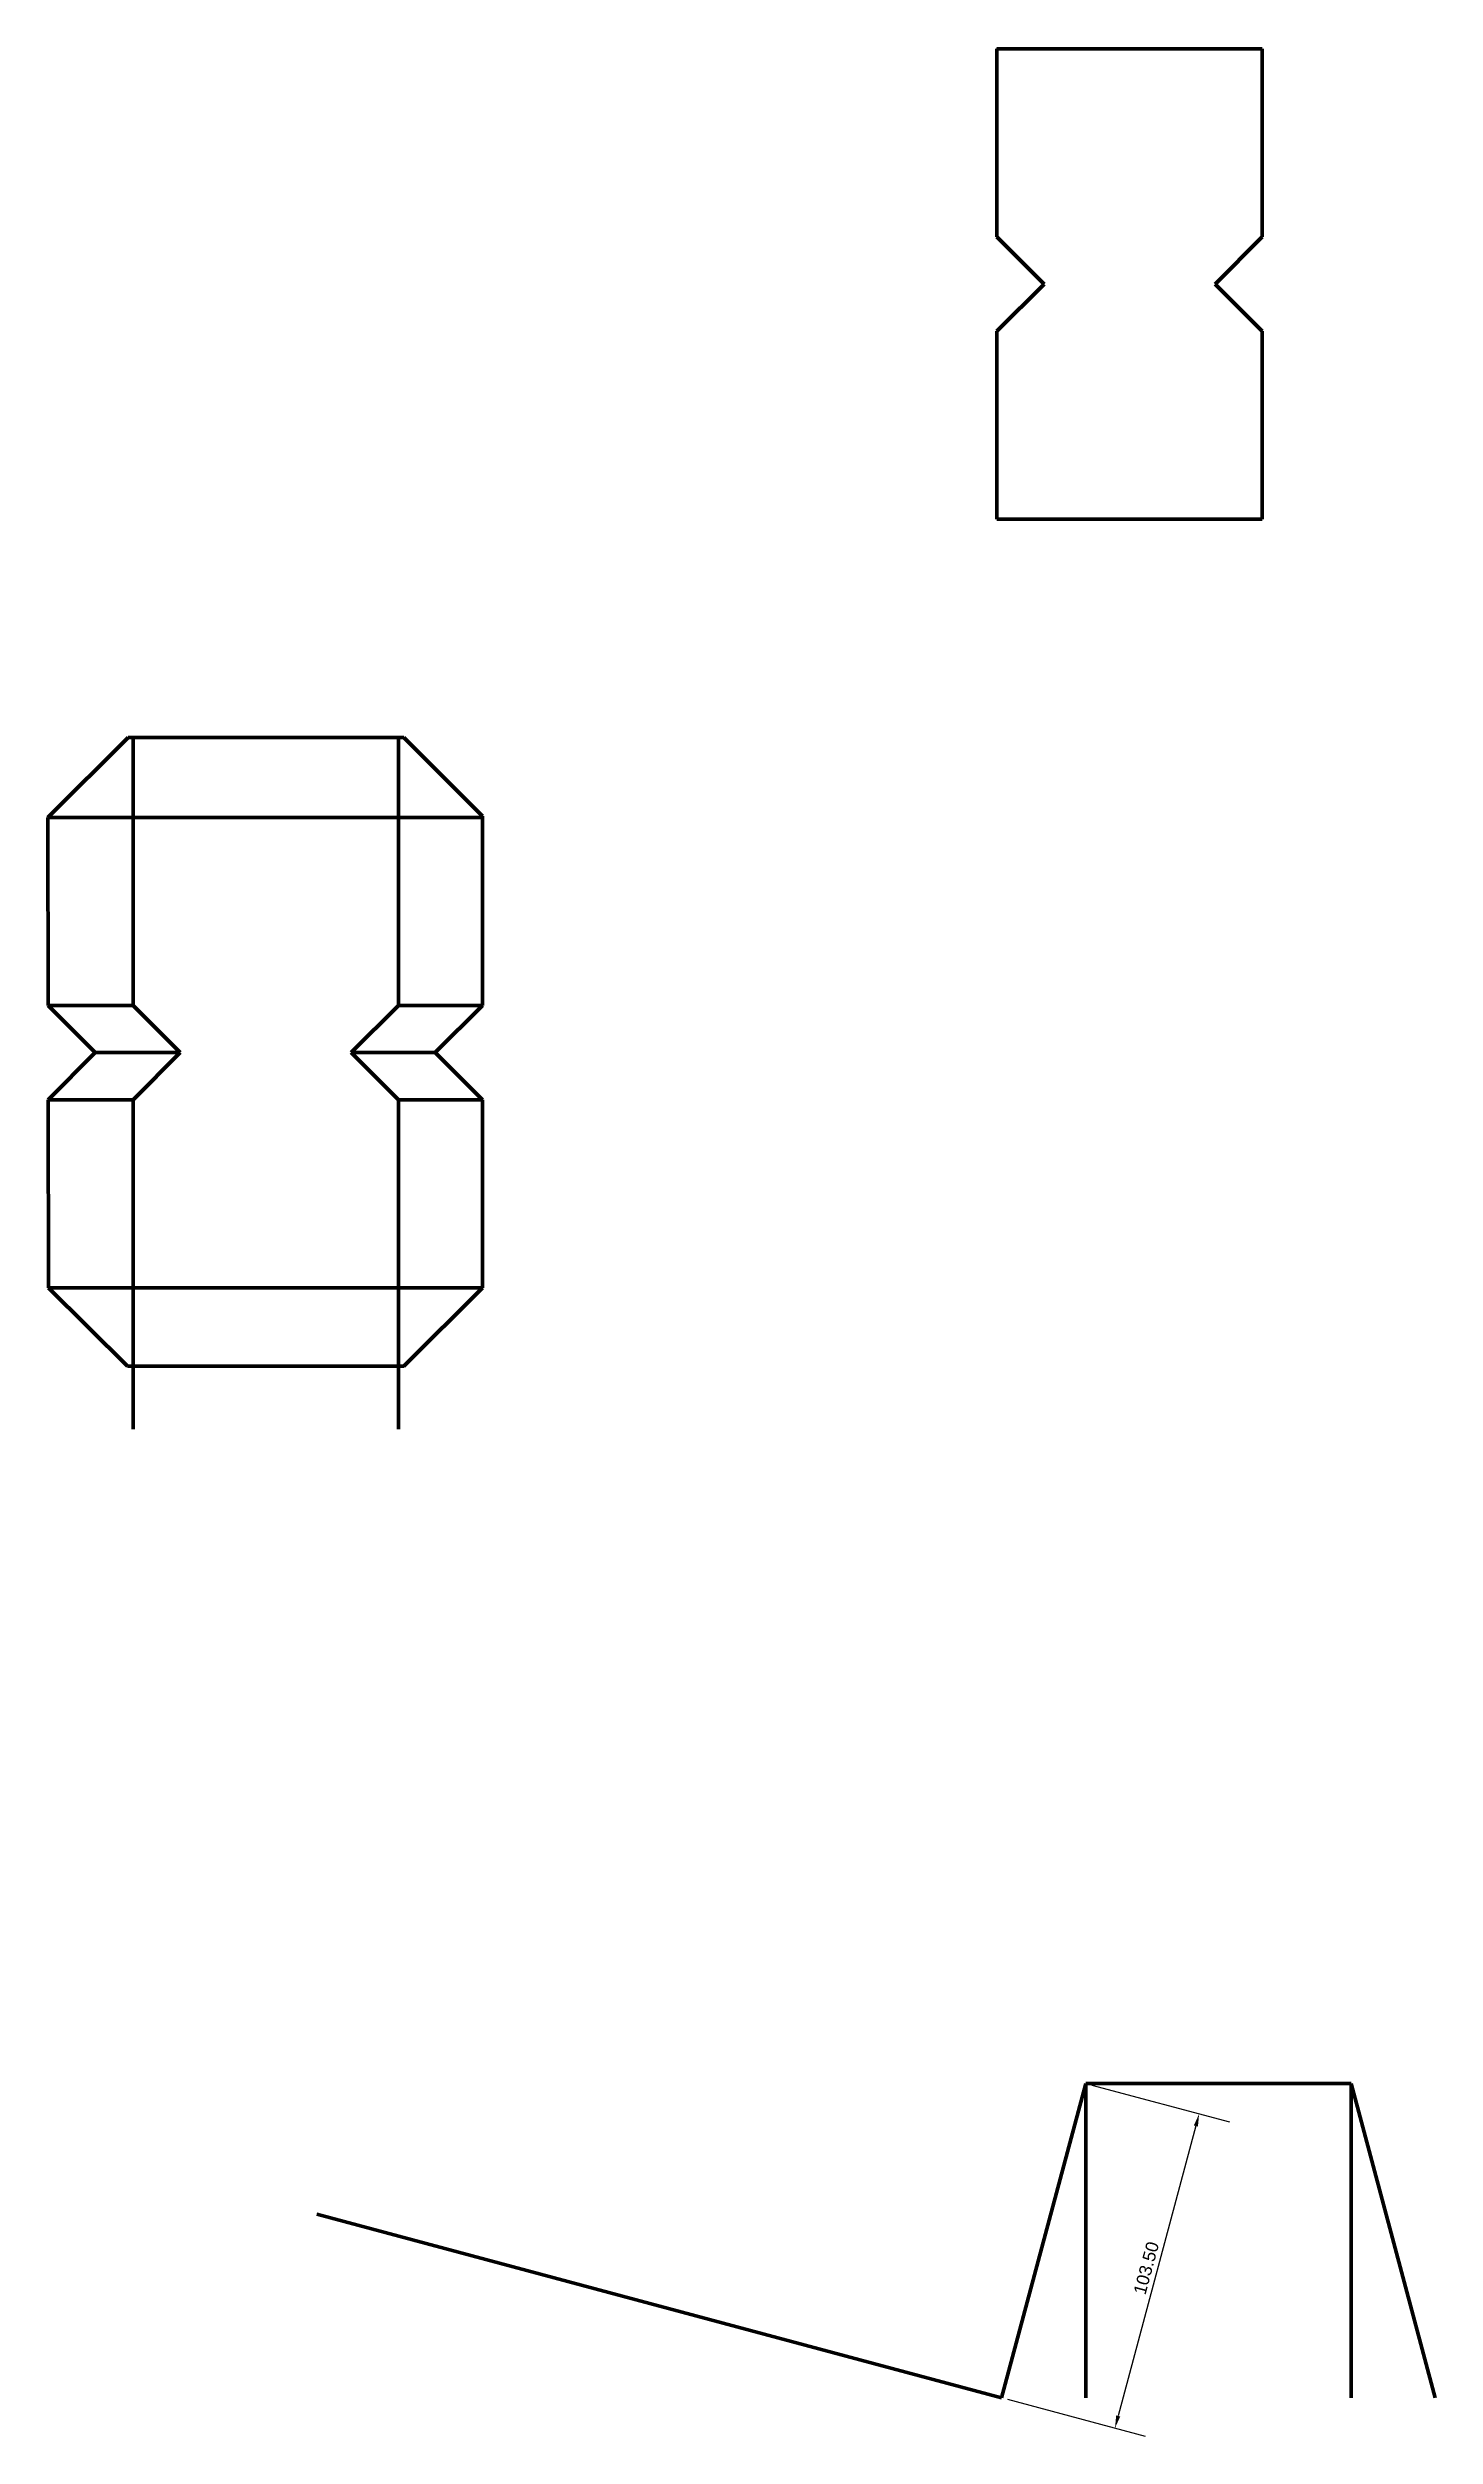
# Paper-space layout '2 (3)' of a CAD drawing. Header units: inches. Extents: x -302 to 1256, y -529 to 421.
# Drawn here: x -302 to 140, y -463 to 297 of the extents above; entities that cross this region are included whole.
import ezdxf

# ---------------------------------------------------------------- set-up
doc = ezdxf.new("R2010")
doc.units = ezdxf.units.IN
doc.header["$LTSCALE"] = 10
doc.header["$MEASUREMENT"] = 0
doc.styles.get("Standard").update_dxf_attribs({"font": 'arial.ttf'})
doc.dimstyles.get("Standard").update_dxf_attribs({"dimtxt": 4, "dimasz": 4, "dimexe": 10, "dimexo": 2, "dimgap": 1.5, "dimtad": 1, "dimtoh": 1, "dimzin": 0, "dimdsep": 46, "dimtxsty": 'Standard', "dimcen": 0.09, "dimadec": 0, "dimazin": 0, "dimtfac": 1, "dimtofl": 0, "dimtmove": 0, "dimatfit": 3, "dimfxl": 1, "dimtolj": 1, "dimtzin": 0, "dimarcsym": 0})

psp = doc.layouts.new('2 (3)')

# ---------------------------------------------------------------- blocks, each defined once
blk = doc.blocks.new('*D23')
at = {"color": 0, "linetype": 'ByBlock', "lineweight": -2, "transparency": 16777216}
for p, q in [((30.19, -351.12), (74.03, -362.87)), ((63.34, -364.15), (38.62, -456.4)), ((3.4, -451.1), (47.24, -462.85))]:
    blk.add_line(p, q, dxfattribs=at)
at = {"color": 0, "linetype": 'ByBlock', "lineweight": 70, "transparency": 16777216}
for points in [[(62.69, -363.98), (63.98, -364.32), (64.37, -360.28)], [(37.97, -456.22), (39.26, -456.57), (37.58, -460.26)]]:
    blk.add_solid(points, dxfattribs=at)
at = {"layer": 'Defpoints', "color": 0, "linetype": 'ByBlock', "lineweight": 70, "transparency": 16777216}
for p in [(28.25, -350.61), (1.47, -450.58), (37.58, -460.26)]:
    blk.add_point(p, dxfattribs=at)
at = {"color": 0, "linetype": 'ByBlock', "lineweight": 70, "transparency": 16777216, "insert": (47.55, -409.36), "char_height": 4, "attachment_point": 5, "rotation": 75}
blk.add_mtext('\\A1;103.50', dxfattribs=at)

# ---------------------------------------------------------------- dimensions: what is measured, and where the dimension line sits
at = {"linetype": 'ByBlock', "lineweight": 70}
dim = psp.add_aligned_dim(p1=(28.255, -350.607), p2=(1.466, -450.583), distance=37.391, dimstyle='Standard', dxfattribs=at)
dim.commit()
dim.dimension.update_dxf_attribs({"geometry": '*D23', "text_midpoint": (47.555, -409.355)})

# ---------------------------------------------------------------- linework, layer by layer
at = {"color": 85, "lineweight": 0, "true_color": 0x58ba48}
for p, q in [((0, 296.646), (0, 297.004)), ((0.381, 297.004), (0, 297.004)), ((0, 297.004), (0, 296.646)), ((0, 296.646), (0, 297.004)), ((0, 297.004), (0, 296.646))]:
    psp.add_line(p, q, dxfattribs=at)
at = {"lineweight": 0}
for p, q in [((0, 297.004), (8, 297.004)), ((0, 289.004), (0, 297.004))]:
    psp.add_line(p, q, dxfattribs=at)
at = {"linetype": 'ByBlock', "lineweight": 70}
for p, q in [((0, 296.646), (0, 236.825)), ((84.458, 296.646), (0, 296.646)), ((84.458, 236.825), (84.458, 296.646)), ((0, 236.825), (15, 221.825)), ((0, 236.825), (15, 221.825)), ((84.458, 236.825), (69.458, 221.825)), ((69.458, 221.825), (84.458, 236.825)), ((15, 221.825), (0, 206.825)), ((15, 221.825), (0, 206.825)), ((69.458, 221.825), (84.458, 206.825)), ((84.458, 206.825), (69.458, 221.825)), ((0, 206.825), (0, 147.004)), ((84.458, 147.004), (84.458, 206.825)), ((0, 147.004), (84.458, 147.004)), ((-302.079, 52.171), (-276.502, 77.53)), ((-276.502, 77.53), (-188.746, 77.53)), ((-274.933, -7.65), (-274.933, 77.53)), ((-190.475, -7.65), (-190.475, 77.53)), ((-188.746, 77.53), (-163.746, 52.53)), ((-301.965, -7.65), (-302.079, 52.171)), ((-302.079, 52.171), (-163.746, 52.171)), ((-163.746, 52.53), (-163.746, -7.65)), ((-286.936, -22.65), (-301.965, -7.65)), ((-301.965, -7.65), (-274.933, -7.65)), ((-274.933, -7.65), (-259.933, -22.65)), ((-190.475, -7.65), (-205.475, -22.65)), ((-163.746, -7.65), (-190.475, -7.65)), ((-178.746, -22.65), (-163.746, -7.65)), ((-301.908, -37.65), (-286.936, -22.65)), ((-286.936, -22.65), (-259.933, -22.65)), ((-259.933, -22.65), (-274.933, -37.65)), ((-205.475, -22.65), (-190.475, -37.65)), ((-205.475, -22.65), (-178.746, -22.65)), ((-178.746, -22.65), (-163.746, -37.65)), ((-301.793, -97.47), (-301.908, -37.65)), ((-301.908, -37.65), (-274.933, -37.65)), ((-274.933, -142.47), (-274.933, -37.65)), ((-190.475, -142.47), (-190.475, -37.65)), ((-190.475, -37.65), (-163.746, -37.65)), ((-163.746, -37.65), (-163.746, -97.518)), ((-301.793, -97.47), (-276.746, -122.375)), ((-301.793, -97.47), (-163.698, -97.47)), ((-163.698, -97.47), (-188.746, -122.47)), ((-276.746, -122.375), (-188.65, -122.375)), ((-276.746, -122.375), (-188.65, -122.375)), ((1.466, -450.583), (28.255, -350.607)), ((70.49, -350.607), (28.255, -350.607)), ((28.255, -350.607), (28.255, -450.592)), ((70.49, -350.607), (112.712, -350.607)), ((139.514, -450.63), (112.712, -350.607)), ((112.712, -350.607), (112.712, -450.621)), ((1.466, -450.583), (-216.485, -392.183))]:
    psp.add_line(p, q, dxfattribs=at)

psp.set_redraw_order([(e.dxf.handle, doc.entitydb.next_handle()) for e in psp.query("TEXT MTEXT ATTDEF DIMENSION ARC_DIMENSION")])  # texts and dimensions are drawn at this point

doc.saveas('drawing.dxf')
